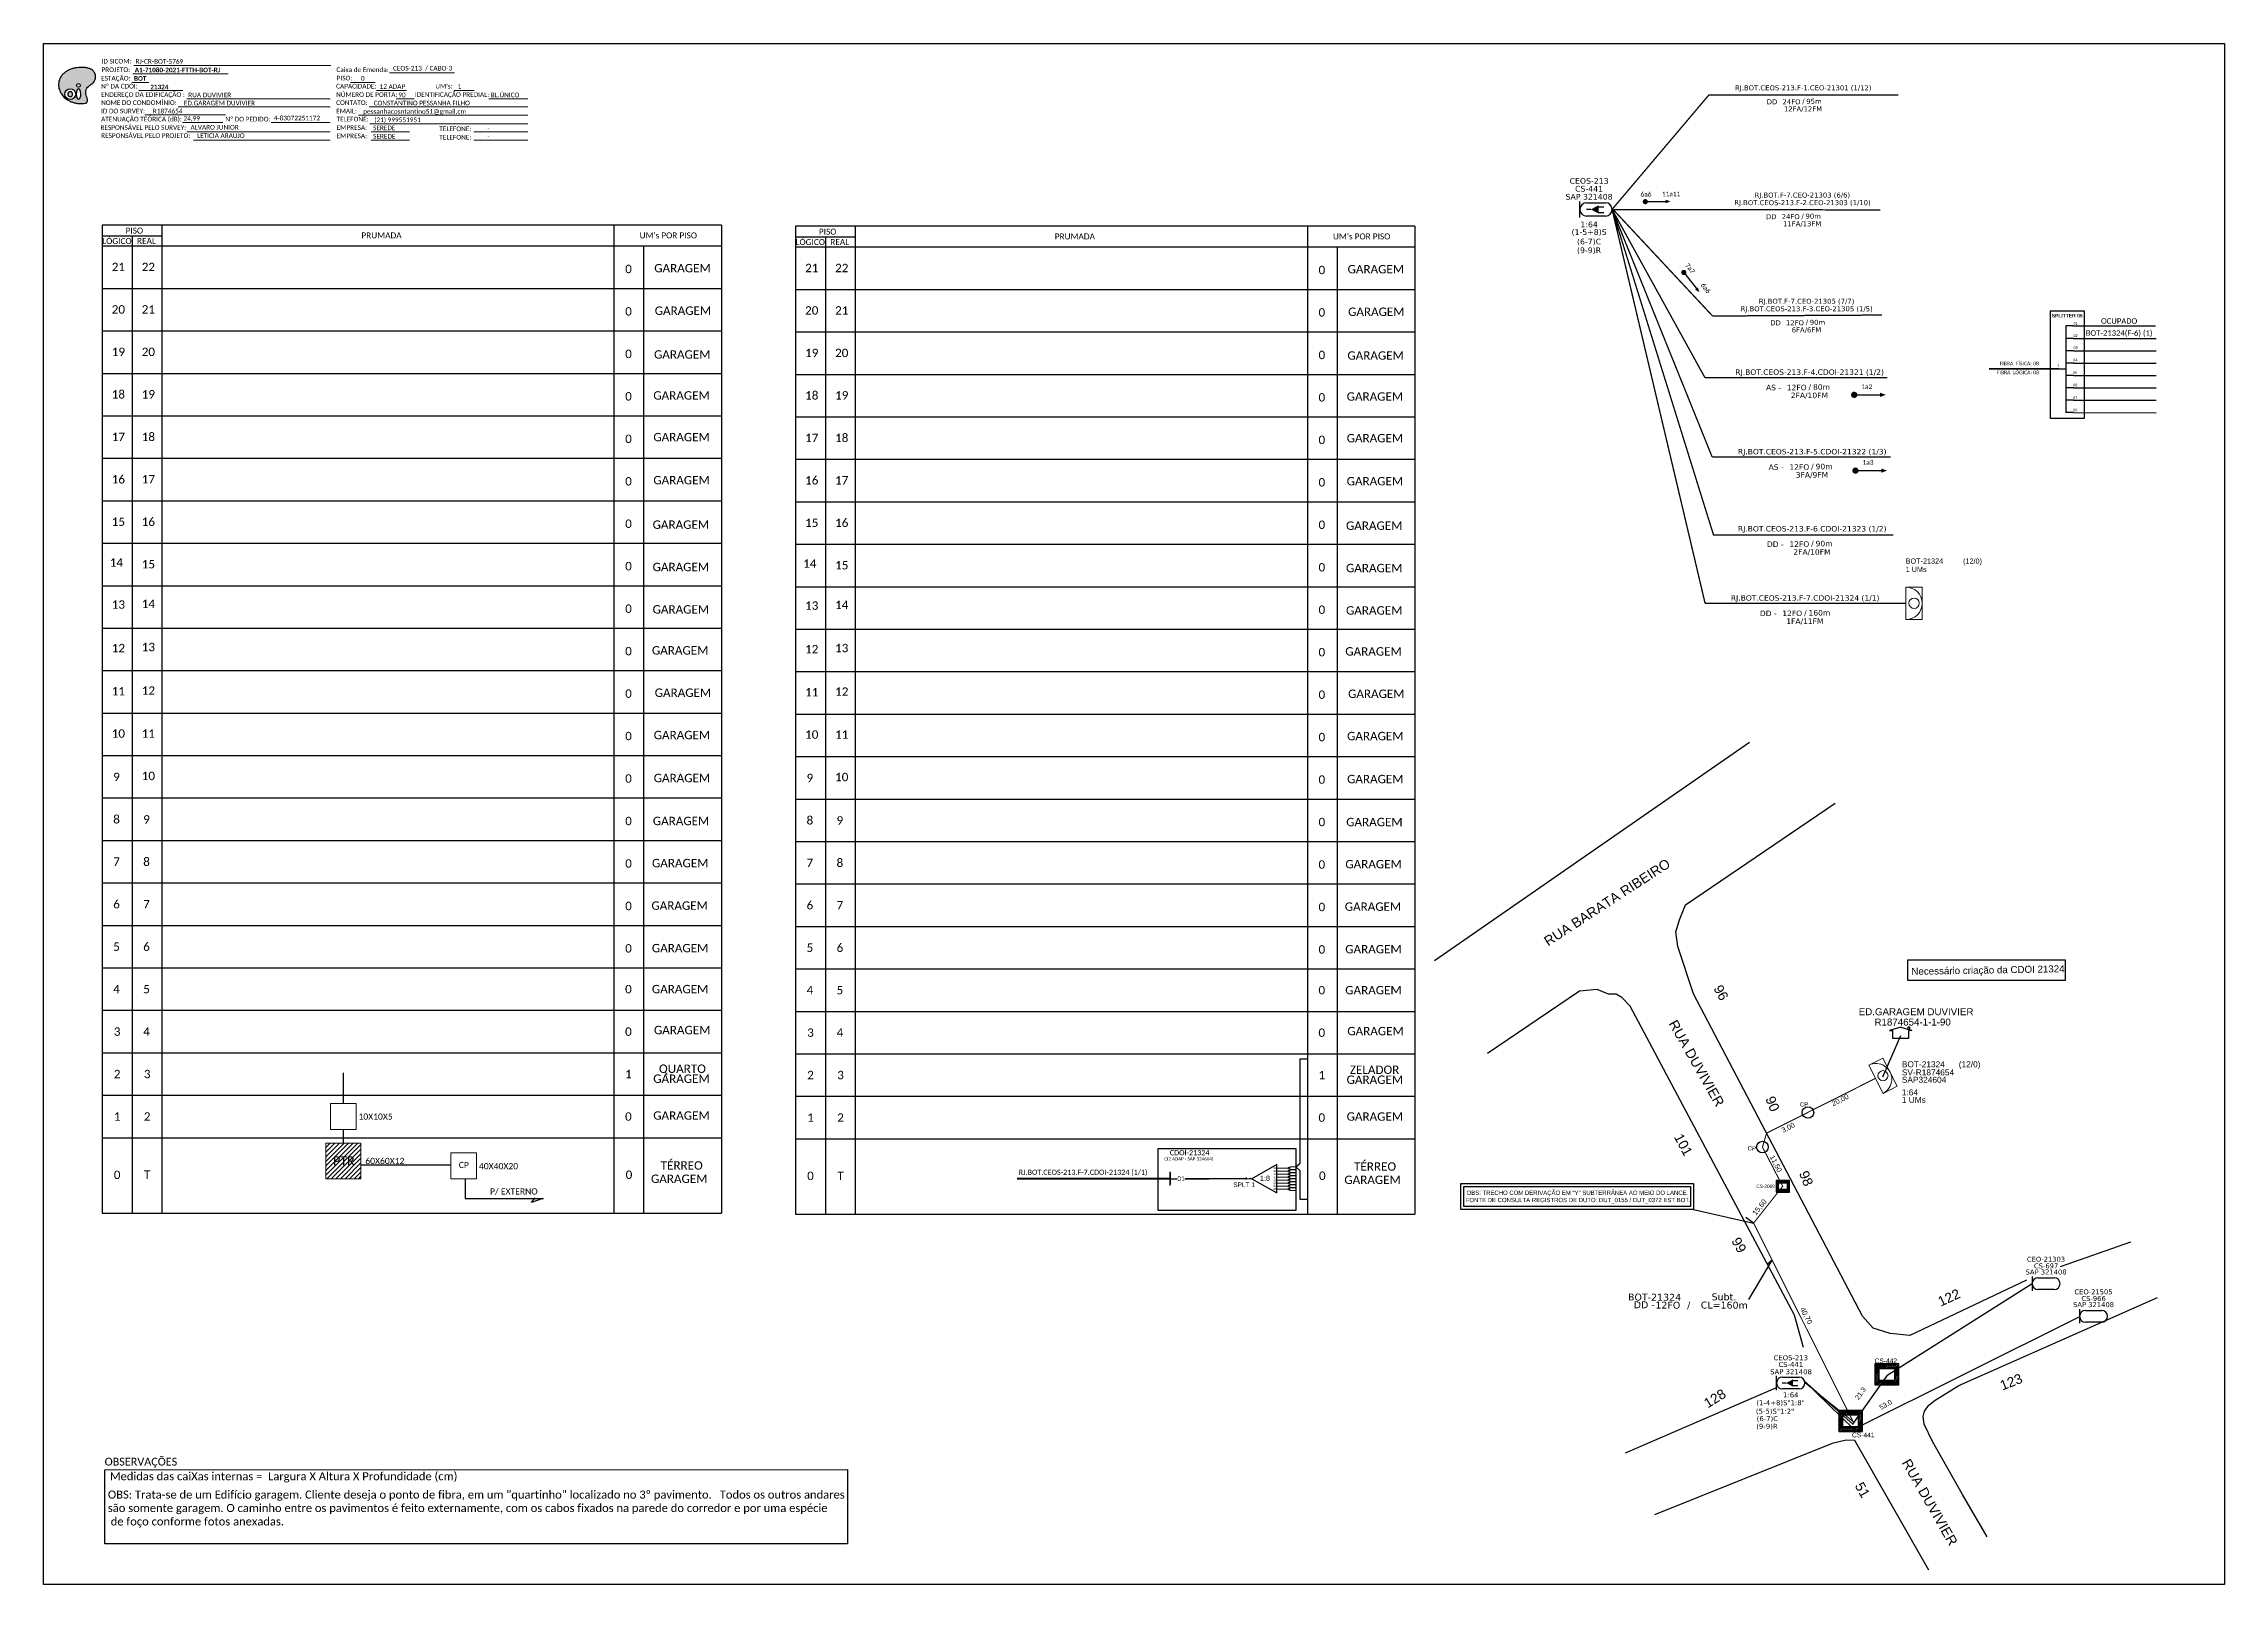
# Paper-space layout 'CDOI-21324' of a CAD drawing. Extents: x 1228 to 2964, y -139 to 1086.
# The model-space entities are those that its viewports show. They can reach past a viewport. Long polylines and large blocks are cut down to what shows.
import ezdxf
from ezdxf.enums import TextEntityAlignment as Align

# ---------------------------------------------------------------- set-up
doc = ezdxf.new("R2010")
doc.units = 0
for name, color, linetype in [('10.1-Caixas Subterrâneas', 5, 'Continuous'), ('20.4-CEOS', 1, 'Continuous'), ('20.5-CEO', 1, 'Continuous'), ('CAP a instalar', 1, 'Continuous'), ('FOLHAS', 7, 'Continuous'), ('label_cabos', 7, 'Continuous'), ('Legenda', 1, 'Continuous'), ('MUB', 252, 'Continuous'), ('SETA', 7, 'Continuous'), ('surveys', 7, 'Continuous'), ('surveys legendas', 7, 'Continuous')]:
    doc.layers.add(name, color=color, linetype=linetype)
for name, color, linetype, lineweight in [("20.0-LEGENDA DOS CDO'S", 1, 'Continuous', 0), ('20.1-CDO_INTERIOR', 1, 'Continuous', 0), ('40.1-ETIQUETAS', 1, 'Continuous', 20)]:
    doc.layers.add(name, color=color, linetype=linetype, lineweight=lineweight)
doc.layers.add('DROP DE CLIENTE', color=140, linetype='Continuous', plot=False)
doc.layers.add('EXTRA', color=50, linetype='Continuous', plot=False)
doc.styles.add('ARIAL', font='arial.ttf')
doc.styles.add('siredit', font='verdana.ttf')
doc.styles.add('TELEMAR-RJ', font='arial.ttf')
doc.styles.add('WMF-Calibri0', font='calibri.ttf')
doc.styles.add('WMF-Calibri1', font='calibrib.ttf')
doc.linetypes.add('FENCELINE1', pattern='A,0.25,-0.1,[133,ltypeshp.shx,S=0.1,R=0,X=-0.1,Y=0],-0.1,1', length=1.45)

# ---------------------------------------------------------------- blocks, each defined once
blk = doc.blocks.new('OI')
h = blk.add_hatch(color=40)
edge = h.paths.add_edge_path()
edge.add_spline(control_points=[(4.35, -0.67), (3.92, -0.99), (3.26, -1.5), (2.81, -2.59), (2.9, -3.5), (3.06, -4.27), (3.31, -4.85), (3.37, -5.39), (3.4, -5.88), (3.2, -6.4), (2.54, -6.61), (1.65, -6.63), (0.55, -6.67), (-0.56, -6.42), (-1.61, -6.14), (-2.77, -5.61), (-3.92, -4.77), (-4.89, -3.7), (-5.34, -2.65), (-5.6, -1.94), (-5.85, -0.96), (-5.71, 0.47), (-5.1, 2.02), (-4.14, 3.02), (-3.3, 3.61), (-2.37, 4.16), (-1.36, 4.44), (-0.56, 4.7), (0.79, 4.85), (2.24, 4.97), (3.79, 4.57), (4.67, 4.21), (5.44, 3.65), (5.76, 2.99), (6.03, 2.21), (6.01, 1.46), (5.72, 0.64), (5.31, 0.08), (4.88, -0.38), (4.51, -0.55), (4.35, -0.67)], knot_values=[0, 0, 0, 0, 1.60434, 2.417191, 3.427595, 4.282808, 4.776746, 5.304182, 5.888771, 6.258406, 6.858137, 7.79129, 8.986195, 10.124242, 11.187857, 12.242908, 13.953784, 15.414161, 16.515391, 17.349188, 17.675853, 19.552021, 21.515531, 22.568638, 23.63245, 24.621084, 25.782718, 26.745347, 27.142653, 29.870543, 31.004649, 31.921532, 32.709589, 33.801391, 34.042471, 35.192333, 35.971461, 36.628871, 37.254359, 37.836911, 37.836911, 37.836911, 37.836911], degree=3, periodic=0)
h.paths.add_polyline_path([(1.13, -0.87, -1), (-0.04, -0.87, -1)], flags=16)
edge = h.paths.add_edge_path(flags=16)
edge.add_ellipse((0.56, -3.59), major_axis=(-0.02, 1.71), ratio=0.361305, start_angle=0, end_angle=360)
h.paths.add_polyline_path([(-0.36, -3.62, -1), (-3.8, -3.62, -1)], flags=16)
edge = h.paths.add_edge_path(flags=0)
edge.add_ellipse((-2.08, -3.62), major_axis=(0, 0.885), ratio=0.758294, start_angle=0, end_angle=360)
at = {"color": 40}
for centre, radius in [((-2.08, -3.62), 1.72), ((0.54, -0.87), 0.587)]:
    blk.add_circle(centre, radius, dxfattribs=at)
blk.add_ellipse((-2.08, -3.62), major_axis=(0, 0.885), ratio=0.758294, start_param=-3.141592653589792, end_param=3.141592653589792, dxfattribs=at)
blk.add_ellipse((0.56, -3.59), major_axis=(-0.02, 1.71), ratio=0.361305, dxfattribs=at)
at = {"color": 40, "start_tangent": (-0.800898, -0.598801), "end_tangent": (-0.800898, -0.598801)}
blk.add_spline([(4.35, -0.67), (3.2, -1.78), (2.9, -2.54), (2.92, -3.55), (3.12, -4.38), (3.28, -4.85), (3.37, -5.37), (3.35, -5.95), (3.2, -6.29), (2.66, -6.55), (1.73, -6.63), (0.54, -6.62), (-0.58, -6.41), (-1.6, -6.11), (-2.56, -5.67), (-3.95, -4.67), (-4.89, -3.56), (-5.37, -2.56), (-5.64, -1.78), (-5.72, -1.46), (-5.63, 0.42), (-4.84, 2.22), (-4.13, 2.99), (-3.27, 3.62), (-2.4, 4.09), (-1.3, 4.47), (-0.37, 4.72), (0.02, 4.77), (2.75, 4.8), (3.85, 4.53), (4.69, 4.16), (5.31, 3.68), (5.85, 2.73), (5.93, 2.5), (5.94, 1.35), (5.67, 0.62), (5.29, 0.08), (4.84, -0.36), (4.35, -0.67)], degree=3, dxfattribs=at)
blk = doc.blocks.new('SPLT_1-8_SC-APC')
at = {"color": 1, "lineweight": 0}
blk.add_lwpolyline([(-17.04, -7.55), (-19.26, -7.55)], dxfattribs=at)
at = {"color": 1}
blk.add_lwpolyline([(-7.37, -2.1), (-17.04, -7.55), (-7.37, -13), (-7.37, -2.1)], dxfattribs=at)
at = {"color": 3, "lineweight": 0}
for points in [[(-2.99, -3.51), (-7.37, -3.51)], [(-7.37, -4.66), (-2.99, -4.66)], [(-7.37, -5.82), (-2.99, -5.82)], [(-7.37, -6.97), (-2.99, -6.97)], [(-7.37, -8.12), (-2.99, -8.12)], [(-2.41, -3.02), (-2.41, -4)], [(-2.41, -3.02), (0, -3.02)], [(-2.41, -4), (0, -4)], [(-2.41, -4.17), (-2.41, -5.16)], [(-2.41, -4.17), (0, -4.17)], [(-2.41, -5.16), (0, -5.16)], [(-2.41, -5.32), (-2.41, -6.31)], [(-2.41, -5.32), (0, -5.32)], [(-2.41, -6.31), (0, -6.31)], [(-2.41, -6.48), (-2.41, -7.46)], [(-2.41, -6.48), (0, -6.48)], [(-2.41, -7.46), (0, -7.46)], [(-2.41, -7.63), (-2.41, -8.62)], [(-2.41, -7.63), (0, -7.63)], [(-7.37, -9.28), (-2.99, -9.28)], [(-7.37, -10.43), (-2.99, -10.43)], [(-7.37, -11.58), (-2.99, -11.58)], [(-2.41, -8.62), (0, -8.62)], [(-2.41, -8.78), (-2.41, -9.77)], [(-2.41, -8.78), (0, -8.78)], [(-2.41, -9.77), (0, -9.77)], [(-2.41, -9.94), (-2.41, -10.92)], [(-2.41, -9.94), (0, -9.94)], [(-2.41, -10.92), (0, -10.92)], [(-2.41, -11.09), (-2.41, -12.08)], [(-2.41, -11.09), (0, -11.09)], [(-2.41, -12.08), (0, -12.08)]]:
    blk.add_lwpolyline(points, dxfattribs=at)
for points in [[(-2.99, -3.22), (-2.41, -3.22), (-2.41, -3.8), (-2.99, -3.8)], [(-2.99, -4.38), (-2.41, -4.38), (-2.41, -4.95), (-2.99, -4.95)], [(-2.99, -5.53), (-2.41, -5.53), (-2.41, -6.1), (-2.99, -6.1)], [(-2.99, -6.68), (-2.41, -6.68), (-2.41, -7.26), (-2.99, -7.26)], [(-2.99, -7.84), (-2.41, -7.84), (-2.41, -8.41), (-2.99, -8.41)], [(-2.99, -8.99), (-2.41, -8.99), (-2.41, -9.56), (-2.99, -9.56)], [(-2.99, -10.14), (-2.41, -10.14), (-2.41, -10.72), (-2.99, -10.72)], [(-2.99, -11.3), (-2.41, -11.3), (-2.41, -11.87), (-2.99, -11.87)]]:
    blk.add_lwpolyline(points, close=True, dxfattribs=at)
at = {"color": 1, "style": 'ARIAL'}
for s, height, p in [('1:8', 2, (-13.91, -8.4)), ('S1', 0.75, (-8.74, -3.78)), ('S2', 0.75, (-8.74, -4.97)), ('S3', 0.75, (-8.74, -6.18)), ('S4', 0.75, (-8.74, -7.36)), ('S5', 0.75, (-8.74, -8.57)), ('S6', 0.75, (-8.74, -9.69)), ('S7', 0.75, (-8.74, -10.78)), ('S8', 0.75, (-8.74, -11.9))]:
    blk.add_text(s, height=height, dxfattribs=at).set_placement(p)
blk = doc.blocks.new('SPLITTER_')
blk.add_point((0, 0))
at = {"style": 'ARIAL', "flags": 4}
blk.add_attdef('SPLT', (0, -3.26), '', height=1.5, dxfattribs=at)
blk = doc.blocks.new('*X68')
at = {"color": 0, "linetype": 'Continuous'}
for p, q in [((-1.25, 0.34099), (-0.49099, 1.1)), ((-1.25, 0.517767), (-0.667767, 1.1)), ((-1.25, 0.694544), (-0.844544, 1.1)), ((-1.25, 0.87132), (-1.02132, 1.1)), ((-1.25, 1.048097), (-1.198097, 1.1)), ((-1.25, 0.164214), (-0.8035, 0.610714)), ((-1.25, -0.012563), (-0.8035, 0.433937)), ((-1.25, -0.18934), (-0.8035, 0.25716)), ((-1.25, -0.366117), (-0.8035, 0.080383)), ((-0.789214, 0.625), (-0.314214, 1.1)), ((-0.612437, 0.625), (-0.137437, 1.1)), ((-0.43566, 0.625), (0.03934, 1.1)), ((-0.258883, 0.625), (0.216117, 1.1)), ((-0.082107, 0.625), (0.392893, 1.1)), ((0.09467, 0.625), (0.56967, 1.1)), ((0.271447, 0.625), (0.746447, 1.1)), ((0.448223, 0.625), (0.923223, 1.1)), ((0.625, 0.625), (1.1, 1.1)), ((0.801777, 0.625), (1.25, 1.073223)), ((0.8035, 0.449947), (1.25, 0.896447)), ((0.8035, 0.27317), (1.25, 0.71967)), ((0.8035, 0.096393), (1.25, 0.542893)), ((0.8035, -0.080383), (1.25, 0.366117)), ((0.8035, -0.25716), (1.25, 0.18934)), ((0.8035, -0.433937), (1.25, 0.012563)), ((-1.25, -0.542893), (-0.8035, -0.096393)), ((-1.25, -0.71967), (-0.8035, -0.27317)), ((-1.25, -0.896447), (-0.8035, -0.449947)), ((-1.25, -1.073223), (-0.801777, -0.625)), ((-1.1, -1.1), (-0.625, -0.625)), ((-0.923223, -1.1), (-0.448223, -0.625)), ((-0.746447, -1.1), (-0.271447, -0.625)), ((-0.56967, -1.1), (-0.09467, -0.625)), ((-0.392893, -1.1), (0.082107, -0.625)), ((-0.216117, -1.1), (0.258883, -0.625)), ((-0.03934, -1.1), (0.43566, -0.625)), ((0.137437, -1.1), (0.612437, -0.625)), ((0.314214, -1.1), (0.789214, -0.625)), ((0.49099, -1.1), (1.25, -0.34099)), ((0.667767, -1.1), (1.25, -0.517767)), ((0.8035, -0.610714), (1.25, -0.164214)), ((0.844544, -1.1), (1.25, -0.694544)), ((1.02132, -1.1), (1.25, -0.87132)), ((1.198097, -1.1), (1.25, -1.048097))]:
    blk.add_line(p, q, dxfattribs=at)
blk = doc.blocks.new('MANHOLE_MQ')
at = {"color": 0, "linetype": 'Continuous'}
for p, q in [((0.0000062, 0.0000057), (-0.0000063, 0.0000057)), ((-0.0000063, 0.0000057), (-0.0000063, -0.0000053)), ((-0.000004, 0.0000033), (0.000004, 0.0000033)), ((-0.000004, -0.0000029), (-0.000004, 0.0000033)), ((0.000004, 0.0000033), (0.000004, -0.0000029)), ((0.0000062, -0.0000053), (0.0000062, 0.0000057)), ((-0.0000063, -0.0000053), (0.0000062, -0.0000053)), ((0.000004, -0.0000029), (-0.000004, -0.0000029)), ((0.000004, -0.0000029), (0.000004, -0.0000029))]:
    blk.add_line(p, q, dxfattribs=at)
at = {"color": 0, "linetype": 'Continuous', "xscale": 5e-06, "yscale": 5e-06, "zscale": 1e-05}
blk.add_blockref('*X68', (0, 0.0000002), dxfattribs=at)
blk = doc.blocks.new('*U99')
at = {"layer": '20.4-CEOS', "color": 7, "style": 'siredit'}
for tag, p in [('FIBRAS_SPLITTER', (0, 0)), ('FIBRAS_TOP_C', (0, -4.13)), ('RESERVA_FINAIS', (0, -5.46))]:
    blk.add_attdef(tag, p, '', height=1.01, dxfattribs=at)
for tag, p, flags in [('QTDE', (0, -9.4), 1), ('ID_ATIVIDADE', (0, -6.77), 3), ('FATOR', (0, -8.09), 1), ('FID', (0, -10.71), 1)]:
    blk.add_attdef(tag, p, '', height=1.01, dxfattribs=dict(at, flags=flags))
blk = doc.blocks.new('*U100')
at = {"layer": '20.4-CEOS', "color": 7, "style": 'siredit'}
blk.add_attdef('FIBRAS_SPLITTER', (0, 0), '', height=1.01, dxfattribs=at)
for tag, p, flags in [('QTDE', (0, -4.11), 1), ('ID_ATIVIDADE', (0, -1.48), 3), ('FATOR', (0, -2.79), 1), ('FID', (0, -5.42), 1)]:
    blk.add_attdef(tag, p, '', height=1.01, dxfattribs=dict(at, flags=flags))
blk = doc.blocks.new('SURVEY_SURVEY')
for p, q in [((0, 0.0000127), (-0.0000126, 0.000009)), ((-0.0000126, 0.000009), (-0.0000086, 0.000009)), ((-0.0000086, 0), (-0.0000086, 0.000009)), ((0.0000086, 0), (-0.0000086, 0)), ((0, 0.0000127), (0.0000126, 0.000009)), ((0.0000084, 0.0000132), (0.0000098, 0.0000132)), ((0.0000084, 0.0000103), (0.0000084, 0.0000132)), ((0.0000126, 0.000009), (0.0000086, 0.000009)), ((0.0000086, 0.000009), (0.0000086, 0)), ((0.0000098, 0.0000132), (0.0000098, 0.0000099))]:
    blk.add_line(p, q)
blk = doc.blocks.new('ETIQUETA_RS5F')
at = {"layer": '40.1-ETIQUETAS', "color": 0, "style": 'siredit'}
blk.add_text('/', height=1.5, dxfattribs=at).set_placement((1.58, -1.95), align=Align.MIDDLE_RIGHT)
for tag, p in [('ETIQUETA_R_SECUNDARIA', (1.21, 2.1)), ('ETIQUETA_R_PRIMARIA', (1.21, 4.1)), ('F_ATIVAS/F_MORTAS', (1.14, -4.24))]:
    blk.add_attdef(tag, text='', height=1.5, dxfattribs=at).set_placement(p, align=Align.MIDDLE_CENTER)
for tag, p in [('TIPO_CABO', (-6.58, -2.12)), ('CAP_CABO', (0.4, -2.09))]:
    blk.add_attdef(tag, text='', height=1.5, dxfattribs=at).set_placement(p, align=Align.MIDDLE_RIGHT)
blk.add_attdef('METROS', text='', height=1.5, dxfattribs=at).set_placement((2.14, -1.95), align=Align.MIDDLE_LEFT)
for tag, p in [('FUSÃO_1', (0.85, -8.39)), ('FUSÃO_2', (0.85, -10.6)), ('FUSÃO_3', (0.85, -12.93)), ('FUSÃO_4', (0.85, -15.14)), ('FUSÃO_5', (0.85, -17.16))]:
    blk.add_attdef(tag, text='', height=1.5, dxfattribs=at).set_placement(p, align=Align.CENTER)
blk = doc.blocks.new('CEOS_RP_CT_DRT')
at = {"layer": '20.4-CEOS', "color": 0}
for p, q in [((-4.54, 1.19), (-1.19, 1.19)), ((-1.19, -1.19), (-4.54, -1.19))]:
    blk.add_line(p, q, dxfattribs=at)
for points in [[(-5.73, -1.43), (-5.73, 1.44)], [(-3.79, 0), (-4.59, 0)], [(-2.47, 0.48), (-1.45, 0.48)], [(-2.47, -0.52), (-1.45, -0.52)]]:
    blk.add_lwpolyline(points, dxfattribs=at)
blk.add_lwpolyline([(-3.79, 0, 0, 1.47, 0), (-2.41, 0, 1.47, 1.47, 0)], format="xyseb", dxfattribs=at)
for centre, start, end in [((-4.54, 0), 90, 270), ((-1.19, 0), 270, 90)]:
    blk.add_arc(centre, 1.19, start, end, dxfattribs=at)
at = {"layer": '20.4-CEOS', "color": 7, "style": 'siredit'}
for tag, p in [('Nº_DA_CEOS', (-2.86, 5.6)), ('LOCAL', (-2.86, 4.24)), ('SAP', (-2.86, 2.78)), ('RACIO_SPLITAGEM', (-2.86, -1.88)), ('FIBRAS_SPLITTER', (-2.86, -3.58)), ('RESERVA_FINAIS', (-2.86, -6.39)), ('FIBRAS_TOP_C', (-2.86, -5.08))]:
    blk.add_attdef(tag, text='', height=1.01, dxfattribs=at).set_placement(p, align=Align.TOP_CENTER)
blk = doc.blocks.new('CDOI_INT')
at = {"layer": '20.1-CDO_INTERIOR', "color": 0, "lineweight": 18}
blk.add_lwpolyline([(4.25, -4.25), (4.25, 4.25), (0, 4.25), (0, -4.25)], close=True, dxfattribs=at)
blk.add_circle((2.12, 0), 1.36, dxfattribs=at)
blk.add_arc((0, 0), 4.25, 270, 90, dxfattribs=at)
at = {"layer": "20.0-LEGENDA DOS CDO'S", "color": 0, "style": 'ARIAL'}
for tag, p in [('CDO_N', (-0.08, 10.38)), ('SPLITER_1', (21.18, 10.38)), ('SAP', (-0.08, 6.23)), ('SURVEY', (-0.08, 8.2)), ('SPLITER_2', (21.19, 8.68)), ('1:XX', (5.94, -2.22)), ('UMS', (5.94, -4.24))]:
    blk.add_attdef(tag, p, '', height=1.36, dxfattribs=at)
blk.add_attdef('FIBRAS_UTILIZADAS', text='', height=1.36, dxfattribs=at).set_placement((15.34, 10.38), align=Align.CENTER)
blk = doc.blocks.new('LEGENDA DOS CABOS')
at = {"layer": 'EXTRA', "color": 0, "style": 'siredit'}
for tag, p in [('ID', (4.6, 0.97)), ('XX', (9.03, 0.97))]:
    blk.add_attdef(tag, text='', height=0.48, rotation=359.69, dxfattribs=at).set_placement(p, align=Align.MIDDLE_CENTER)
at = {"layer": 'Legenda', "color": 0, "style": 'siredit'}
for tag, p in [('TIPO_CABO', (1.31, 0)), ('CABO', (4.69, -0.05)), ('/', (6.81, -0.05)), ('METROS', (10.03, -0.05))]:
    blk.add_attdef(tag, text='', height=0.8, rotation=359.69, dxfattribs=at).set_placement(p, align=Align.MIDDLE_CENTER)

msp = doc.modelspace()

# ---------------------------------------------------------------- hatches: boundary and pattern name
h = msp.add_hatch()
h.set_pattern_fill('ANSI31', color=1, scale=10, style=0)
h.set_pattern_definition([(45, (-457.8024, -17.5247), (-0.8838835, 0.8838835), [])])
h.paths.add_polyline_path([(156.27, 370.79), (165.7, 370.79), (165.7, 375.94), (156.27, 375.94)], flags=9)
h = msp.add_hatch()
h.set_pattern_fill('ANSI31', color=1, scale=10, style=0)
h.set_pattern_definition([(45, (-502.8294, -227.5767), (-0.8838835, 0.8838835), [])])
h.paths.add_polyline_path([(122.36, 170.14), (108.79, 170.14), (108.79, 156.39), (122.36, 156.39)])
h.paths.add_polyline_path([(111.25, 160.74), (120.67, 160.74), (120.67, 165.89), (111.25, 165.89)], flags=24)
h = msp.add_hatch(color=3)
h.dxf.hatch_style = 1
edge = h.paths.add_edge_path()
edge.add_arc((463.67, 156.43), 0.256, -180, 180, ccw=False)

# ---------------------------------------------------------------- linework, layer by layer
at = {"color": 7, "linetype": 'Continuous'}
for p, q in [((779.91, 485.18), (779.91, 451.71)), ((782.62, 485.18), (779.91, 485.18)), ((782.76, 480.33), (780.05, 480.33)), ((782.76, 475.56), (780.05, 475.56)), ((777.1, 468.66), (779.9, 468.66)), ((782.76, 470.77), (780.05, 470.77)), ((782.76, 466.02), (780.05, 466.02)), ((782.76, 461.27), (780.05, 461.27)), ((782.76, 456.5), (780.05, 456.5)), ((782.76, 451.74), (780.05, 451.74))]:
    msp.add_line(p, q, dxfattribs=at)
at = {"color": 10, "linetype": 'Continuous'}
for p, q in [((782.62, 485.18), (814.5, 485.17)), ((782.76, 480.33), (814.64, 480.32)), ((782.76, 475.57), (814.64, 475.56)), ((782.76, 470.78), (814.64, 470.77)), ((782.76, 466.03), (814.64, 466.02)), ((782.76, 461.28), (814.64, 461.27)), ((782.76, 456.51), (814.64, 456.5)), ((782.76, 451.74), (814.64, 451.73))]:
    msp.add_line(p, q, dxfattribs=at)
at = {"color": 1, "linetype": 'Continuous', "lineweight": 60}
msp.add_line((777.1, 468.66), (750.3, 468.58), dxfattribs=at)
at = {"color": 1}
msp.add_line((434.47, 158.86), (434.47, 154.27), dxfattribs=at)
msp.add_lwpolyline([(0, 594), (841, 594), (841, 0), (0, 0)], close=True)
at = {"color": 7, "lineweight": 0}
for points in [[(34.35, 582.31), (71.14, 582.31)], [(34.74, 585.59), (110.71, 585.59)], [(133.39, 582.8), (158.52, 582.8)], [(34.06, 579.03), (40.61, 579.03)], [(36.72, 575.96), (53.69, 575.96)], [(55.29, 572.72), (110.55, 572.72)], [(118.34, 579.07), (127.83, 579.07)], [(128.39, 575.96), (140.01, 575.96)], [(135.98, 572.72), (142.92, 572.72)], [(158.33, 575.96), (166, 575.96)], [(171.67, 572.72), (186.71, 572.72)], [(39.04, 566.55), (70.09, 566.55)], [(51.88, 569.61), (110.55, 569.61)], [(53.58, 563.58), (69.09, 563.58)], [(87.81, 563.58), (110.57, 563.58)], [(121.47, 566.38), (186.74, 566.38)], [(125.51, 569.61), (186.74, 569.61)], [(55.29, 560.03), (110.55, 560.03)], [(57.78, 556.79), (110.55, 556.79)], [(125.75, 563.14), (186.74, 563.14)], [(126.36, 560.03), (141.16, 560.03)], [(126.36, 556.79), (141.16, 556.79)], [(165.97, 560.03), (186.74, 560.03)], [(165.97, 556.79), (186.74, 556.79)]]:
    msp.add_lwpolyline(points, dxfattribs=at)
for points, const_width in [([(617.18, 533.09, 1), (618.18, 533.09, 1)], 1), ([(632.23, 506.19, 1), (632.85, 505.4, 1)], 1), ([(697.64, 458.6, 1), (698.85, 458.6, 1)], 1.21), ([(698.12, 429.39, 1), (699.33, 429.39, 1)], 1.21)]:
    msp.add_lwpolyline(points, format="xyb", close=True, dxfattribs=dict(const_width=const_width))
at = {"color": 0}
for points in [[(261.4, 524.08), (22.58, 524.08)], [(528.78, 523.68), (289.97, 523.68)], [(22.58, 519.97), (45.72, 519.97)], [(289.97, 519.57), (313.11, 519.57)]]:
    msp.add_lwpolyline(points, dxfattribs=at)
for points in [[(22.58, 524.08), (22.58, 143.14)], [(45.72, 143.14), (45.72, 524.08)], [(219.96, 524.08), (219.96, 143.14)], [(261.4, 524.08), (261.4, 143.14)], [(289.97, 523.68), (289.97, 142.74)], [(313.11, 142.74), (313.11, 523.68)], [(487.35, 523.68), (487.35, 142.74)], [(528.78, 523.68), (528.78, 142.74)], [(22.58, 516.01), (261.4, 516.01)], [(34.15, 519.97), (34.15, 143.14)], [(231.53, 143.14), (231.53, 516.01)], [(289.97, 515.61), (528.78, 515.61)], [(301.54, 519.57), (301.54, 142.74)], [(498.92, 142.74), (498.92, 515.61)], [(22.58, 499.64), (261.4, 499.64)], [(289.97, 499.24), (528.78, 499.24)], [(22.58, 483.27), (261.4, 483.27)], [(289.97, 482.86), (528.78, 482.86)], [(22.58, 466.89), (261.4, 466.89)], [(289.97, 466.49), (528.78, 466.49)], [(22.58, 450.52), (261.4, 450.52)], [(289.97, 450.12), (528.78, 450.12)], [(22.58, 434.15), (261.4, 434.15)], [(289.97, 433.75), (528.78, 433.75)], [(22.58, 417.78), (261.4, 417.78)], [(289.97, 417.38), (528.78, 417.38)], [(22.58, 401.41), (261.4, 401.41)], [(289.97, 401), (528.78, 401)], [(22.58, 385.03), (261.4, 385.03)], [(289.97, 384.63), (528.78, 384.63)], [(22.58, 368.66), (261.4, 368.66)], [(289.97, 368.26), (528.78, 368.26)], [(22.58, 352.29), (261.4, 352.29)], [(289.97, 351.89), (528.78, 351.89)], [(22.58, 335.92), (261.4, 335.92)], [(289.97, 335.52), (528.78, 335.52)], [(22.58, 319.55), (261.4, 319.55)], [(289.97, 319.14), (528.78, 319.14)], [(22.58, 303.18), (261.4, 303.18)], [(289.97, 302.77), (528.78, 302.77)], [(22.58, 286.8), (261.4, 286.8)], [(289.97, 286.4), (528.78, 286.4)], [(22.58, 270.43), (261.4, 270.43)], [(289.97, 270.03), (528.78, 270.03)], [(22.58, 254.06), (261.4, 254.06)], [(289.97, 253.66), (528.78, 253.66)], [(22.58, 237.69), (261.4, 237.69)], [(289.97, 237.29), (528.78, 237.29)], [(22.58, 221.32), (261.4, 221.32)], [(289.97, 220.91), (528.78, 220.91)], [(22.58, 204.94), (261.4, 204.94)], [(289.97, 204.54), (528.78, 204.54)], [(22.58, 188.57), (261.4, 188.57)], [(289.97, 188.17), (528.78, 188.17)], [(22.58, 172.2), (261.4, 172.2)], [(289.97, 171.8), (528.78, 171.8)], [(22.58, 143.14), (261.4, 143.14)], [(289.97, 142.74), (528.78, 142.74)]]:
    msp.add_lwpolyline(points)
at = {"color": 7}
for points in [[(773.77, 449.57), (787.09, 449.57), (787.09, 490.91), (773.77, 490.91)], [(546.54, 154.51), (636.23, 154.51), (636.23, 144.55), (546.54, 144.55)], [(547.64, 153.41), (635.13, 153.41), (635.13, 145.65), (547.64, 145.65)]]:
    msp.add_lwpolyline(points, close=True, dxfattribs=at)
at = {"color": 2}
msp.add_lwpolyline([(718.76, 240.64), (718.76, 232.93), (779.78, 232.93), (779.78, 240.64)], close=True, dxfattribs=at)
at = {"color": 3}
for points in [[(487.35, 148.38), (484.53, 148.38), (484.53, 159.45), (482.97, 160.96), (484.53, 162.46), (484.53, 202.67), (487.35, 202.67)], [(115.58, 197.24), (115.58, 185.46)], [(115.58, 175.42), (115.58, 170.14)], [(122.36, 161.81), (157.1, 161.81)], [(434.47, 156.42), (437.07, 156.42)], [(440.14, 156.42), (449.42, 156.42)], [(440.36, 156.43), (463.67, 156.43)], [(449.42, 156.43), (455.15, 156.43)]]:
    msp.add_lwpolyline(points, dxfattribs=at)
at = {"lineweight": 0}
for points in [[(120.53, 185.46), (110.62, 185.46), (110.62, 175.42), (120.53, 175.42)], [(167, 166.35), (157.1, 166.35), (157.1, 156.31), (167, 156.31)]]:
    msp.add_lwpolyline(points, close=True, dxfattribs=at)
at = {"color": 1, "lineweight": 0}
msp.add_lwpolyline([(108.79, 170.14), (122.36, 170.14), (122.36, 156.39), (108.79, 156.39)], close=True, dxfattribs=at)
at = {"color": 1}
msp.add_lwpolyline([(429.84, 168.03), (482.97, 168.03), (482.97, 144.14), (429.84, 144.14)], close=True, dxfattribs=at)
for points in [[(162.6, 156.31), (162.6, 148.82), (192.74, 148.82)], [(434.47, 153.81), (434.47, 159.01)], [(188.16, 147.23), (189.57, 149.06)], [(192.58, 148.82), (188.16, 147.23)]]:
    msp.add_lwpolyline(points, dxfattribs=at)
msp.add_lwpolyline([(375.43, 156.38, 0.8, 0.8, 0), (434.47, 156.41, 0.8, 0.8, 0)], format="xyseb", dxfattribs=at)
at = {"color": 7}
for points in [[(636.23, 144.55), (659.44, 139.29), (656.41, 141.48)], [(657.62, 109.8), (666.59, 125.02), (664.96, 123.61)]]:
    msp.add_lwpolyline(points, dxfattribs=at)
at = {"color": 4}
msp.add_lwpolyline([(777.83, 122.57), (804.87, 132.11)], dxfattribs=at)
at = {"color": 0}
msp.add_lwpolyline([(23.56, 44.2), (310, 44.3), (310, 15.7), (23.56, 15.6)], close=True, dxfattribs=at)
at = {"color": 3}
msp.add_circle((463.67, 156.43), 0.256, dxfattribs=at)
at = {"layer": '20.1-CDO_INTERIOR', "lineweight": 18}
msp.add_lwpolyline([(714.81, 192.05), (709.31, 202.94), (703.87, 200.2), (709.37, 189.3)], close=True, dxfattribs=at)
msp.add_circle((709.34, 196.12), 1.95, dxfattribs=at)
msp.add_arc((706.62, 194.75), 6.1, 296.78999, 116.78999, dxfattribs=at)
at = {"layer": '20.4-CEOS', "color": 5}
for p, q in [((670.59, 79.92), (676.98, 79.92)), ((676.98, 75.36), (670.59, 75.36))]:
    msp.add_line(p, q, dxfattribs=at)
for points in [[(668.31, 74.89), (668.31, 80.39)], [(672.02, 77.64), (670.48, 77.64)], [(674.54, 78.55), (676.49, 78.55)], [(674.54, 76.65), (676.49, 76.65)]]:
    msp.add_lwpolyline(points, dxfattribs=at)
msp.add_lwpolyline([(672.02, 77.64, 0, 2.82, 0), (674.66, 77.64, 2.82, 2.82, 0)], format="xyseb", dxfattribs=at)
for centre, start, end in [((670.59, 77.64), 90, 270), ((676.98, 77.64), 270, 90)]:
    msp.add_arc(centre, 2.28, start, end, dxfattribs=at)
at = {"layer": '20.5-CEO', "color": 7}
for p, q in [((769.1, 118.18), (775.39, 118.18)), ((775.39, 113.69), (769.1, 113.69)), ((787.4, 105.6), (793.7, 105.6)), ((793.7, 101.11), (787.4, 101.11))]:
    msp.add_line(p, q, dxfattribs=at)
for points in [[(766.85, 118.64), (766.85, 113.23)], [(785.16, 106.06), (785.16, 100.65)]]:
    msp.add_lwpolyline(points, dxfattribs=at)
for centre, start, end in [((769.1, 115.94), 90, 270), ((775.39, 115.94), 270, 90), ((787.4, 103.35), 90, 270), ((793.7, 103.35), 270, 90)]:
    msp.add_arc(centre, 2.24, start, end, dxfattribs=at)
at = {"layer": 'CAP a instalar', "color": 7, "ltscale": 0.18}
for p, q in [((711.26, 80.75), (766.88, 115.96)), ((679.08, 78.29), (697.85, 61.7)), ((679.08, 78.29), (698.15, 59.81)), ((697.74, 61.74), (711.26, 80.75))]:
    msp.add_line(p, q, dxfattribs=at)
at = {"layer": 'CAP a instalar', "color": 7, "linetype": 'FENCELINE1', "ltscale": 0.18}
msp.add_line((698.15, 59.81), (785.05, 103.16), dxfattribs=at)
at = {"layer": 'CAP a instalar', "color": 7, "ltscale": 7, "const_width": 0.513}
for points in [[(604.87, 530.1), (642.17, 574.18)], [(642.17, 574.18), (715.24, 574.18)], [(605.3, 530.02), (708.34, 529.91)], [(605.3, 530.02), (643.64, 488.99)], [(643.64, 488.99), (708.97, 489.37)]]:
    msp.add_lwpolyline(points, dxfattribs=at)
at = {"layer": 'CAP a instalar', "color": 8, "linetype": 'FENCELINE1', "ltscale": 7, "const_width": 0.513}
for points in [[(604.86, 530.18), (643.47, 434.64)], [(604.87, 530.1), (640.68, 465.23)], [(640.68, 465.23), (711.08, 465.23)], [(643.47, 434.64), (712.25, 434.64)]]:
    msp.add_lwpolyline(points, dxfattribs=at)
at = {"layer": 'CAP a instalar', "color": 1, "ltscale": 7, "const_width": 0.513}
for points in [[(604.86, 530.18), (640.74, 378.25)], [(640.74, 378.25), (718.21, 378.25)]]:
    msp.add_lwpolyline(points, dxfattribs=at)
at = {"layer": 'CAP a instalar', "color": 0, "ltscale": 7, "const_width": 0.513}
msp.add_lwpolyline([(604.86, 530.18), (644.01, 404.51), (713.34, 404.51)], dxfattribs=at)
at = {"layer": 'CAP a instalar', "color": 1, "ltscale": 0.18, "const_width": 0.396}
for points in [[(706.33, 195.03), (664.47, 173.96)], [(659.44, 139.29), (670.66, 153.48), (662.85, 168.61)], [(662.85, 168.61), (664.47, 173.96)], [(659.44, 139.29), (697.92, 62.56)], [(697.86, 62.73), (679.05, 77.89)]]:
    msp.add_lwpolyline(points, dxfattribs=at)
at = {"layer": 'DROP DE CLIENTE'}
msp.add_lwpolyline([(709.3, 195.68), (716.26, 211.6)], dxfattribs=at)
at = {"layer": 'MUB', "color": 4}
for points in [[(536.38, 240.56), (657.89, 324.73)], [(764.64, 117.26), (719.71, 96.01), (712.1, 96.67), (705.6, 98.78), (701.5, 103.47), (636.23, 227.71), (630.18, 245.9), (629.5, 251.62), (630.91, 256.27), (633.24, 261.97), (690.92, 301.14)], [(678.63, 91.3), (675.16, 103.75), (611.82, 222.89), (608.68, 226.26), (606.42, 227.51), (603.43, 227.61), (599.14, 229.4), (592.3, 228.67), (556.85, 204.66)], [(749.5, 18.36), (739.95, 34.71), (728.47, 55.08), (725.28, 61.78), (724.83, 64.67), (725.36, 66.83), (726.97, 69.12), (729.43, 71.03), (738.6, 76.65), (815.2, 110.64)], [(610.02, 50.66), (667.96, 75.83)], [(727, 5.54), (698.49, 55.53), (695.17, 55.66), (689.72, 54.32), (621.18, 26.79)]]:
    msp.add_lwpolyline(points, dxfattribs=at)
at = {"layer": 'MUB', "color": 5}
for centre in [(680.4, 181.94), (662.85, 168.61)]:
    msp.add_circle(centre, 2.23, dxfattribs=at)
at = {"layer": 'SETA'}
for points in [[(617.68, 533.09), (626.28, 533.15)], [(632.54, 505.79), (637.85, 499.04)], [(698.67, 458.59), (709.07, 458.59)], [(699.16, 429.38), (709.56, 429.38)]]:
    msp.add_lwpolyline(points, dxfattribs=at)
for points in [[(625.58, 533.82), (627.42, 533.17), (625.59, 532.49)], [(637.96, 500), (638.57, 498.15), (636.91, 499.17)], [(708.24, 459.41), (710.45, 458.6), (708.24, 457.8)], [(708.72, 430.2), (710.94, 429.4), (708.72, 428.59)]]:
    msp.add_solid(points, dxfattribs=at)

# ---------------------------------------------------------------- block references
at = {"color": 7, "xscale": 1.213923925138498, "yscale": 1.213923925184645, "zscale": 1.213923925163967, "rotation": 0.1532896023337312}
msp.add_blockref('OI', (12.77, 578.94), dxfattribs=at)
at = {"color": 3}
msp.add_blockref('SPLT_1-8_SC-APC', (482.97, 163.97), dxfattribs=at)
at = {"color": 7}
ref = msp.add_blockref('SPLITTER_', (465.32, 156.43), dxfattribs=dict(at, xscale=-1))
ref.add_attrib('SPLT', 'SPLT 1', (458.79, 153.17), dxfattribs={"height": 1.79, "style": 'ARIAL'})
at = {"layer": '10.1-Caixas Subterrâneas', "color": 30}
for p, xscale, yscale, zscale, rotation in [((670.71, 153.57), 411250.3883282374, 411250.3883282374, 411250.3883282374, 180.0000000000629), ((710.81, 81.09), 734375.693443281, 734375.693443281, 734375.693443281, 180.000000000063), ((696.81, 63.18), 734375.693443281, 734375.693443281, 734375.693443281, 180.000000000063)]:
    msp.add_blockref('MANHOLE_MQ', p, dxfattribs=dict(at, xscale=xscale, yscale=yscale, zscale=zscale, rotation=rotation))
at = {"layer": '20.4-CEOS', "color": 5}
ref = msp.add_blockref('CEOS_RP_CT_DRT', (604.87, 530.09), dxfattribs=dict(at, xscale=2.161665797233582, yscale=2.161665797233582, zscale=2.161665791999999))
ref.add_attrib('Nº_DA_CEOS', 'CEOS-213', dxfattribs={"color": 7, "height": 2.183, "style": 'siredit'}).set_placement((596.01, 542.15), align=Align.TOP_CENTER)
ref.add_attrib('LOCAL', 'CS-441', dxfattribs={"color": 7, "height": 2.183, "style": 'siredit'}).set_placement((596.01, 539.17), align=Align.TOP_CENTER)
ref.add_attrib('SAP', 'SAP 321408', dxfattribs={"color": 7, "height": 2.183, "style": 'siredit'}).set_placement((596.01, 536.07), align=Align.TOP_CENTER)
ref.add_attrib('RACIO_SPLITAGEM', '1:64', dxfattribs={"color": 7, "height": 2.183, "style": 'siredit'}).set_placement((596.01, 525.39), align=Align.TOP_CENTER)
ref.add_attrib('FIBRAS_SPLITTER', '(1-5+8)S', dxfattribs={"color": 7, "height": 2.183, "style": 'siredit'}).set_placement((596.01, 522.47), align=Align.TOP_CENTER)
ref.add_attrib('FIBRAS_TOP_C', '(6-7)C', dxfattribs={"color": 7, "height": 2.183, "style": 'siredit'}).set_placement((595.99, 518.79), align=Align.TOP_CENTER)
ref.add_attrib('RESERVA_FINAIS', '(9-9)R', dxfattribs={"color": 7, "height": 2.183, "style": 'siredit'}).set_placement((595.99, 515.43), align=Align.TOP_CENTER)
at = {"layer": '20.4-CEOS', "color": 0, "lineweight": 0, "xscale": 1.913707198062497, "yscale": 1.913707198062507, "zscale": 1.913707198062505}
msp.add_blockref('*U100', (660.33, 65.8), dxfattribs=at).add_auto_attribs({'FIBRAS_SPLITTER': '(5-5)S"1:2"'})
at = {"layer": '20.4-CEOS', "color": 0, "lineweight": 0}
ref = msp.add_blockref('*U99', (660.51, 69.06), dxfattribs=dict(at, xscale=1.913707198062497, yscale=1.913707198062507, zscale=1.913707198062505))
ref.add_attrib('FIBRAS_SPLITTER', '(1-4+8)S"1:8"', (660.51, 69.06), dxfattribs={"color": 7, "height": 1.9322, "style": 'siredit'})
ref.add_attrib('FIBRAS_TOP_C', '(6-7)C', (660.62, 62.96), dxfattribs={"color": 7, "height": 1.932, "style": 'siredit'})
ref.add_attrib('RESERVA_FINAIS', '(9-9)R', (660.48, 59.98), dxfattribs={"color": 7, "height": 1.932, "style": 'siredit'})
at = {"layer": '40.1-ETIQUETAS', "color": 7}
ref = msp.add_blockref('ETIQUETA_RS5F', (677.07, 574.27), dxfattribs=dict(at, xscale=1.283039983498748, yscale=1.283039983498746, zscale=1.283039983499997))
ref.add_attrib('ETIQUETA_R_SECUNDARIA', 'RJ.BOT.CEOS-213.F-1.CEO-21301 (1/12)', dxfattribs={"color": 0, "height": 1.9246, "style": 'siredit'}).set_placement((678.59, 576.97), align=Align.MIDDLE_CENTER)
ref.add_attrib('TIPO_CABO', 'DD', dxfattribs={"color": 0, "height": 1.925, "style": 'siredit'}).set_placement((668.59, 571.56), align=Align.MIDDLE_RIGHT)
ref.add_attrib('CAP_CABO', '24FO', dxfattribs={"color": 0, "height": 1.925, "style": 'siredit'}).set_placement((677.54, 571.59), align=Align.MIDDLE_RIGHT)
ref.add_attrib('METROS', '95m', dxfattribs={"color": 0, "height": 1.925, "style": 'siredit'}).set_placement((679.78, 571.77), align=Align.MIDDLE_LEFT)
ref.add_attrib('F_ATIVAS/F_MORTAS', '12FA/12FM', dxfattribs={"color": 0, "height": 1.925, "style": 'siredit'}).set_placement((678.5, 568.83), align=Align.MIDDLE_CENTER)
ref = msp.add_blockref('ETIQUETA_RS5F', (676.76, 530), dxfattribs=dict(at, xscale=1.283039983498748, yscale=1.283039983498746, zscale=1.283039983499997))
ref.add_attrib('ETIQUETA_R_PRIMARIA', 'RJ.BOT.F-7.CEO-21303 (6/6)', dxfattribs={"color": 0, "height": 1.9246, "style": 'siredit'}).set_placement((678.23, 535.62), align=Align.MIDDLE_CENTER)
ref.add_attrib('ETIQUETA_R_SECUNDARIA', 'RJ.BOT.CEOS-213.F-2.CEO-21303 (1/10)', dxfattribs={"color": 0, "height": 1.9246, "style": 'siredit'}).set_placement((678.28, 532.7), align=Align.MIDDLE_CENTER)
ref.add_attrib('TIPO_CABO', 'DD', dxfattribs={"color": 0, "height": 1.925, "style": 'siredit'}).set_placement((668.27, 527.29), align=Align.MIDDLE_RIGHT)
ref.add_attrib('CAP_CABO', '24FO', dxfattribs={"color": 0, "height": 1.925, "style": 'siredit'}).set_placement((677.23, 527.32), align=Align.MIDDLE_RIGHT)
ref.add_attrib('METROS', '90m', dxfattribs={"color": 0, "height": 1.925, "style": 'siredit'}).set_placement((679.47, 527.5), align=Align.MIDDLE_LEFT)
ref.add_attrib('F_ATIVAS/F_MORTAS', '11FA/13FM', dxfattribs={"color": 0, "height": 1.925, "style": 'siredit'}).set_placement((678.18, 524.56), align=Align.MIDDLE_CENTER)
ref = msp.add_blockref('ETIQUETA_RS5F', (678.4, 489.08), dxfattribs=dict(at, xscale=1.283039983498748, yscale=1.283039983498746, zscale=1.283039983499997))
ref.add_attrib('ETIQUETA_R_PRIMARIA', 'RJ.BOT.F-7.CEO-21305 (7/7)', dxfattribs={"color": 0, "height": 1.9246, "style": 'siredit'}).set_placement((679.87, 494.69), align=Align.MIDDLE_CENTER)
ref.add_attrib('ETIQUETA_R_SECUNDARIA', 'RJ.BOT.CEOS-213.F-3.CEO-21305 (1/5)', dxfattribs={"color": 0, "height": 1.9246, "style": 'siredit'}).set_placement((679.91, 491.78), align=Align.MIDDLE_CENTER)
ref.add_attrib('TIPO_CABO', 'DD', dxfattribs={"color": 0, "height": 1.925, "style": 'siredit'}).set_placement((669.91, 486.37), align=Align.MIDDLE_RIGHT)
ref.add_attrib('CAP_CABO', '12FO', dxfattribs={"color": 0, "height": 1.925, "style": 'siredit'}).set_placement((678.87, 486.39), align=Align.MIDDLE_RIGHT)
ref.add_attrib('METROS', '90m', dxfattribs={"color": 0, "height": 1.925, "style": 'siredit'}).set_placement((681.11, 486.57), align=Align.MIDDLE_LEFT)
ref.add_attrib('F_ATIVAS/F_MORTAS', '6FA/6FM', dxfattribs={"color": 0, "height": 1.925, "style": 'siredit'}).set_placement((679.82, 483.63), align=Align.MIDDLE_CENTER)
at = {"layer": 'CAP a instalar', "color": 8, "linetype": 'FENCELINE1', "ltscale": 7}
ref = msp.add_blockref('ETIQUETA_RS5F', (679.38, 464.39), dxfattribs=dict(at, xscale=1.411343981848631, yscale=1.411343981849711, zscale=1.411343981849999))
ref.add_attrib('ETIQUETA_R_SECUNDARIA', 'RJ.BOT.CEOS-213.F-4.CDOI-21321 (1/2)', dxfattribs={"layer": '40.1-ETIQUETAS', "color": 0, "height": 2.117, "style": 'siredit'}).set_placement((681.05, 467.36), align=Align.MIDDLE_CENTER)
ref.add_attrib('TIPO_CABO', 'AS -', dxfattribs={"layer": '40.1-ETIQUETAS', "color": 0, "height": 2.117, "style": 'siredit'}).set_placement((670.05, 461.41), align=Align.MIDDLE_RIGHT)
ref.add_attrib('CAP_CABO', '12FO', dxfattribs={"layer": '40.1-ETIQUETAS', "color": 0, "height": 2.117, "style": 'siredit'}).set_placement((679.9, 461.44), align=Align.MIDDLE_RIGHT)
ref.add_attrib('METROS', '80m', dxfattribs={"layer": '40.1-ETIQUETAS', "color": 0, "height": 2.117, "style": 'siredit'}).set_placement((682.36, 461.63), align=Align.MIDDLE_LEFT)
ref.add_attrib('F_ATIVAS/F_MORTAS', '2FA/10FM', dxfattribs={"layer": '40.1-ETIQUETAS', "color": 0, "height": 2.117, "style": 'siredit'}).set_placement((680.95, 458.4), align=Align.MIDDLE_CENTER)
ref = msp.add_blockref('ETIQUETA_RS5F', (680.38, 433.73), dxfattribs=dict(at, xscale=1.411343981848631, yscale=1.411343981849711, zscale=1.411343981849999))
ref.add_attrib('ETIQUETA_R_SECUNDARIA', 'RJ.BOT.CEOS-213.F-5.CDOI-21322 (1/3)', dxfattribs={"layer": '40.1-ETIQUETAS', "color": 0, "height": 2.117, "style": 'siredit'}).set_placement((682.05, 436.7), align=Align.MIDDLE_CENTER)
ref.add_attrib('TIPO_CABO', 'AS -', dxfattribs={"layer": '40.1-ETIQUETAS', "color": 0, "height": 2.117, "style": 'siredit'}).set_placement((671.04, 430.74), align=Align.MIDDLE_RIGHT)
ref.add_attrib('CAP_CABO', '12FO', dxfattribs={"layer": '40.1-ETIQUETAS', "color": 0, "height": 2.117, "style": 'siredit'}).set_placement((680.9, 430.77), align=Align.MIDDLE_RIGHT)
ref.add_attrib('METROS', '90m', dxfattribs={"layer": '40.1-ETIQUETAS', "color": 0, "height": 2.117, "style": 'siredit'}).set_placement((683.36, 430.97), align=Align.MIDDLE_LEFT)
ref.add_attrib('F_ATIVAS/F_MORTAS', '3FA/9FM', dxfattribs={"layer": '40.1-ETIQUETAS', "color": 0, "height": 2.117, "style": 'siredit'}).set_placement((681.95, 427.74), align=Align.MIDDLE_CENTER)
at = {"layer": 'CAP a instalar', "color": 0, "linetype": 'FENCELINE1', "ltscale": 7}
ref = msp.add_blockref('ETIQUETA_RS5F', (680.38, 404.02), dxfattribs=dict(at, xscale=1.411343981848631, yscale=1.411343981849711, zscale=1.411343981849999))
ref.add_attrib('ETIQUETA_R_SECUNDARIA', 'RJ.BOT.CEOS-213.F-6.CDOI-21323 (1/2)', dxfattribs={"layer": '40.1-ETIQUETAS', "color": 0, "height": 2.117, "style": 'siredit'}).set_placement((682.05, 406.99), align=Align.MIDDLE_CENTER)
ref.add_attrib('TIPO_CABO', 'DD -', dxfattribs={"layer": '40.1-ETIQUETAS', "color": 0, "height": 2.117, "style": 'siredit'}).set_placement((671.04, 401.03), align=Align.MIDDLE_RIGHT)
ref.add_attrib('CAP_CABO', '12FO', dxfattribs={"layer": '40.1-ETIQUETAS', "color": 0, "height": 2.117, "style": 'siredit'}).set_placement((680.9, 401.06), align=Align.MIDDLE_RIGHT)
ref.add_attrib('METROS', '90m', dxfattribs={"layer": '40.1-ETIQUETAS', "color": 0, "height": 2.117, "style": 'siredit'}).set_placement((683.36, 401.26), align=Align.MIDDLE_LEFT)
ref.add_attrib('F_ATIVAS/F_MORTAS', '2FA/10FM', dxfattribs={"layer": '40.1-ETIQUETAS', "color": 0, "height": 2.117, "style": 'siredit'}).set_placement((681.95, 398.02), align=Align.MIDDLE_CENTER)
at = {"layer": 'CAP a instalar', "color": 1, "linetype": 'FENCELINE1', "ltscale": 7}
ref = msp.add_blockref('CDOI_INT', (718.21, 378.25), dxfattribs=dict(at, xscale=1.470653668531895, yscale=1.470653668531895, zscale=1.470653668531895))
ref.add_attrib('CDO_N', 'BOT-21324', (718.09, 393.52), dxfattribs={"layer": "20.0-LEGENDA DOS CDO'S", "color": 1, "height": 2, "style": 'ARIAL'})
ref.add_attrib('FIBRAS_UTILIZADAS', '        (12/0)', dxfattribs={"layer": "20.0-LEGENDA DOS CDO'S", "color": 1, "height": 2.0005, "style": 'ARIAL'}).set_placement((740.77, 393.52), align=Align.CENTER)
ref.add_attrib('SURVEY', '1 UMs', (718.1, 390.31), dxfattribs={"layer": "20.0-LEGENDA DOS CDO'S", "color": 1, "height": 2, "style": 'ARIAL'})
ref = msp.add_blockref('ETIQUETA_RS5F', (677.66, 377.33), dxfattribs=dict(at, xscale=1.411343981848631, yscale=1.411343981849711, zscale=1.411343981849999))
ref.add_attrib('ETIQUETA_R_SECUNDARIA', 'RJ.BOT.CEOS-213.F-7.CDOI-21324 (1/1)', dxfattribs={"layer": '40.1-ETIQUETAS', "color": 0, "height": 2.117, "style": 'siredit'}).set_placement((679.33, 380.3), align=Align.MIDDLE_CENTER)
ref.add_attrib('TIPO_CABO', 'DD -', dxfattribs={"layer": '40.1-ETIQUETAS', "color": 0, "height": 2.117, "style": 'siredit'}).set_placement((668.32, 374.35), align=Align.MIDDLE_RIGHT)
ref.add_attrib('CAP_CABO', '12FO', dxfattribs={"layer": '40.1-ETIQUETAS', "color": 0, "height": 2.117, "style": 'siredit'}).set_placement((678.17, 374.38), align=Align.MIDDLE_RIGHT)
ref.add_attrib('METROS', '160m', dxfattribs={"layer": '40.1-ETIQUETAS', "color": 0, "height": 2.117, "style": 'siredit'}).set_placement((680.64, 374.58), align=Align.MIDDLE_LEFT)
ref.add_attrib('F_ATIVAS/F_MORTAS', '1FA/11FM', dxfattribs={"layer": '40.1-ETIQUETAS', "color": 0, "height": 2.117, "style": 'siredit'}).set_placement((679.23, 371.34), align=Align.MIDDLE_CENTER)
at = {"layer": 'label_cabos', "color": 0, "lineweight": 0}
ref = msp.add_blockref('LEGENDA DOS CABOS', (610.01, 106.4), dxfattribs=dict(at, xscale=2.654502943769415, yscale=2.654502943769421, zscale=2.654502943769428))
ref.add_attrib('ID', 'BOT-21324', dxfattribs={"color": 0, "height": 2.655, "rotation": 359.69001, "style": 'siredit'}).set_placement((621.26, 110.73), align=Align.MIDDLE_CENTER)
ref.add_attrib('CABO', '12FO', dxfattribs={"color": 0, "height": 2.655, "rotation": 359.69001, "style": 'siredit'}).set_placement((626.37, 107.66), align=Align.MIDDLE_CENTER)
ref.add_attrib('METROS', 'CL=160m', dxfattribs={"color": 0, "height": 2.655, "rotation": 359.69001, "style": 'siredit'}).set_placement((648.12, 107.66), align=Align.MIDDLE_CENTER)
ref.add_attrib('XX', 'Subt.', dxfattribs={"color": 0, "height": 2.655, "rotation": 359.69001, "style": 'siredit'}).set_placement((647.99, 110.84), align=Align.MIDDLE_CENTER)
ref.add_attrib('/', '/', dxfattribs={"color": 0, "height": 2.65, "rotation": 359.69001, "style": 'siredit'}).set_placement((634.41, 107.66), align=Align.MIDDLE_CENTER)
ref.add_attrib('TIPO_CABO', 'DD -', dxfattribs={"color": 0, "height": 2.655, "rotation": 359.69001, "style": 'siredit'}).set_placement((617.28, 107.78), align=Align.MIDDLE_CENTER)
at = {"layer": 'surveys', "color": 255, "xscale": 345797.3593388881, "yscale": 345797.3593388881, "zscale": 345797.3593388881}
msp.add_blockref('SURVEY_SURVEY', (716.17, 210.43), dxfattribs=at)

# ---------------------------------------------------------------- texts
at = {"color": 7, "lineweight": 0, "style": 'WMF-Calibri0'}
for s, height, p in [('ESTAÇÃO:', 1.793, (22.17, 579.78)), ('PROJETO: ', 1.793, (22.34, 583.06)), ('ID SICOM:', 1.793, (22.34, 586.34)), ('Caixa de Emenda:', 1.7927, (112.93, 583.06)), ('PISO:', 1.793, (113, 579.82)), ('ENDEREÇO DA EDIFICAÇÃO :', 1.7927, (22.17, 573.47)), ('Nº DA CDOI:', 1.7927, (22.17, 576.71)), ('NOME DO CONDOMÍNIO:', 1.7927, (22.17, 570.36)), ('CAPACIDADE:', 1.7927, (112.82, 576.71)), ('CONTATO:', 1.793, (112.82, 570.36)), ('NÚMERO DE PORTA:', 1.7927, (112.82, 573.47)), ('IDENTIFICAÇÃO PREDIAL:', 1.7927, (143.19, 573.47)), ("UM's:", 1.793, (151.07, 576.71)), ('ATENUAÇÃO TEÓRICA (dB):', 1.7927, (22.17, 564.01)), ('ID DO SURVEY:', 1.7927, (22.17, 567.12)), ('Nº DO PEDIDO:', 1.7927, (70.1, 564.01)), ('EMAIL:', 1.793, (112.82, 567.12)), ('TELEFONE:', 1.793, (113, 564.01)), ('RESPONSÁVEL PELO SURVEY:', 1.7927, (21.93, 560.77)), ('RESPONSÁVEL PELO PROJETO:', 1.7927, (22.17, 557.66)), ('EMPRESA:', 1.793, (113, 560.77)), ('EMPRESA:', 1.793, (113, 557.54)), ('TELEFONE:', 1.793, (152.61, 560.27)), ('TELEFONE:', 1.793, (152.61, 557.03))]:
    msp.add_text(s, height=height, dxfattribs=at).set_placement(p)
at = {"color": 7}
for s, height, style, p in [('BOT', 1.793, 'WMF-Calibri1', (34.85, 579.68)), ('A1-71080-2021-FTTH-BOT-RJ', 1.7927, 'WMF-Calibri1', (35.15, 582.96)), ('0', 1.79, 'WMF-Calibri0', (122.36, 579.72)), ('CEOS-213  / CABO-3', 1.7927, 'WMF-Calibri0', (134.78, 583.64)), ('ED.GARAGEM DUVIVIER', 1.7927, 'WMF-Calibri0', (54.08, 570.19)), ('RUA DUVIVIER', 1.7927, 'WMF-Calibri0', (55.8, 573.31)), ('CONSTANTINO PESSANHA FILHO', 1.7927, 'WMF-Calibri0', (127.29, 570.21)), ('12 ADAP', 1.793, 'WMF-Calibri0', (129.57, 576.58)), ('90', 1.793, 'WMF-Calibri0', (136.79, 573.32)), ('1', 1.79, 'WMF-Calibri0', (159.69, 576.56)), ('BL.ÚNICO', 1.793, 'WMF-Calibri0', (172.43, 573.32)), ('R1874654', 1.793, 'WMF-Calibri0', (42.13, 567.08)), ('24,99', 1.793, 'WMF-Calibri0', (53.95, 564.25)), ('4-83072251172', 1.7927, 'WMF-Calibri0', (88.75, 564.42)), ('pessanhacosntantino51@gmail.cm', 1.7927, 'WMF-Calibri0', (123.25, 566.97)), ('(21) 999551951', 1.7927, 'WMF-Calibri0', (127.53, 563.74)), ('ALVARO JUNIOR', 1.7927, 'WMF-Calibri0', (56.69, 560.87)), ('LETICIA ARAUJO', 1.7927, 'WMF-Calibri0', (59.18, 557.63)), ('SEREDE', 1.793, 'WMF-Calibri0', (127.07, 560.63)), ('SEREDE', 1.793, 'WMF-Calibri0', (127.07, 557.39)), ('       -', 1.793, 'WMF-Calibri0', (166.67, 560.63)), ('       -    ', 1.7927, 'WMF-Calibri0', (166.67, 557.39)), ('GARAGEM', 3.24, 'WMF-Calibri0', (235.5, 505.83)), ('GARAGEM', 3.24, 'WMF-Calibri0', (502.88, 505.43)), ('GARAGEM', 3.24, 'WMF-Calibri0', (235.68, 489.43)), ('GARAGEM', 3.24, 'WMF-Calibri0', (503.07, 489.02)), ('GARAGEM', 3.24, 'WMF-Calibri0', (235.41, 472.56)), ('GARAGEM', 3.24, 'WMF-Calibri0', (502.8, 472.15)), ('GARAGEM', 3.24, 'WMF-Calibri0', (235.14, 456.76)), ('GARAGEM', 3.24, 'WMF-Calibri0', (502.53, 456.35)), ('GARAGEM', 3.24, 'WMF-Calibri0', (235.14, 440.69)), ('GARAGEM', 3.24, 'WMF-Calibri0', (502.53, 440.29)), ('GARAGEM', 3.24, 'WMF-Calibri0', (235.14, 424.09)), ('GARAGEM', 3.24, 'WMF-Calibri0', (502.53, 423.69)), ('GARAGEM', 3.24, 'WMF-Calibri0', (234.87, 406.95)), ('GARAGEM', 3.24, 'WMF-Calibri0', (502.26, 406.55)), ('GARAGEM', 3.24, 'WMF-Calibri0', (234.87, 390.62)), ('GARAGEM', 3.24, 'WMF-Calibri0', (502.26, 390.21)), ('GARAGEM', 3.24, 'WMF-Calibri0', (234.87, 374.28)), ('GARAGEM', 3.24, 'WMF-Calibri0', (502.26, 373.88)), ('GARAGEM', 3.24, 'WMF-Calibri0', (234.6, 358.48)), ('GARAGEM', 3.24, 'WMF-Calibri0', (501.99, 358.08)), ('GARAGEM', 3.24, 'WMF-Calibri0', (235.68, 342.15)), ('GARAGEM', 3.24, 'WMF-Calibri0', (503.07, 341.74)), ('GARAGEM', 3.24, 'WMF-Calibri0', (235.29, 325.83)), ('GARAGEM', 3.24, 'WMF-Calibri0', (502.68, 325.43)), ('GARAGEM', 3.24, 'WMF-Calibri0', (235.29, 309.26)), ('GARAGEM', 3.24, 'WMF-Calibri0', (502.68, 308.86)), ('GARAGEM', 3.24, 'WMF-Calibri0', (234.95, 292.7)), ('GARAGEM', 3.24, 'WMF-Calibri0', (502.34, 292.29)), ('GARAGEM', 3.24, 'WMF-Calibri0', (234.62, 276.46)), ('GARAGEM', 3.24, 'WMF-Calibri0', (502.01, 276.06)), ('GARAGEM', 3.24, 'WMF-Calibri0', (234.4, 260.08)), ('GARAGEM', 3.24, 'WMF-Calibri0', (501.79, 259.68)), ('GARAGEM', 3.24, 'WMF-Calibri0', (234.58, 243.68)), ('GARAGEM', 3.24, 'WMF-Calibri0', (501.97, 243.28)), ('GARAGEM', 3.24, 'WMF-Calibri0', (234.58, 227.88)), ('GARAGEM', 3.24, 'WMF-Calibri0', (501.97, 227.48)), ('GARAGEM', 3.24, 'WMF-Calibri0', (235.38, 212.09)), ('GARAGEM', 3.24, 'WMF-Calibri0', (502.77, 211.69)), ('GARAGEM', 3.24, 'WMF-Calibri0', (235.11, 193.34)), ('QUARTO', 3.24, 'WMF-Calibri0', (237.29, 197.19)), ('GARAGEM', 3.24, 'WMF-Calibri0', (502.5, 192.94)), ('ZELADOR', 3.24, 'WMF-Calibri0', (503.74, 196.79)), ('10X10X5', 2.373, 'WMF-Calibri0', (121.42, 179.17)), ('GARAGEM', 3.24, 'WMF-Calibri0', (235.11, 179.15)), ('GARAGEM', 3.24, 'WMF-Calibri0', (502.5, 178.75)), ('PTR', 3.433, 'WMF-Calibri0', (111.65, 161.61)), ('60X60X12', 2.373, 'WMF-Calibri0', (124.06, 162.07)), ('CP', 2.373, 'WMF-Calibri0', (160.11, 160.53)), ('40X40X20', 2.373, 'WMF-Calibri0', (167.89, 160.06)), ('TÉRREO', 3.24, 'WMF-Calibri0', (237.96, 159.9)), ('TÉRREO', 3.24, 'WMF-Calibri0', (505.35, 159.49)), ('P/ EXTERNO', 2.373, 'WMF-Calibri0', (172.16, 150.31)), ('GARAGEM', 3.24, 'WMF-Calibri0', (234.24, 154.76)), ('GARAGEM', 3.24, 'WMF-Calibri0', (501.63, 154.36))]:
    msp.add_text(s, height=height, dxfattribs=dict(at, style=style)).set_placement(p)
at = {"color": 7, "style": 'WMF-Calibri1'}
msp.add_text('21324', height=1.793, dxfattribs=at).set_placement((44.64, 576.4), align=Align.CENTER)
at = {"color": 0, "style": 'WMF-Calibri0'}
for s, p in [('     PISO', (27.54, 520.78)), ('     PISO', (294.93, 520.38)), ('  LÓGICO', (20.99, 516.75)), ('    REAL', (32.76, 516.81)), ('PRUMADA', (122.54, 518.92)), ("UM's POR PISO", (229.85, 518.92)), ('  LÓGICO', (288.38, 516.35)), ('    REAL', (300.14, 516.4)), ('PRUMADA', (389.93, 518.52)), ("UM's POR PISO", (497.24, 518.52))]:
    msp.add_text(s, height=2.3, dxfattribs=at).set_placement(p)
at = {"color": 7, "style": 'WMF-Calibri0'}
for s, height, p in [('21', 3.24, (28.83, 507.92)), ('22', 3.24, (40.4, 507.92)), ('21', 3.24, (296.22, 507.52)), ('22', 3.24, (307.79, 507.52)), ('20', 3.24, (28.83, 491.55)), ('21', 3.24, (40.4, 491.55)), ('20', 3.24, (296.22, 491.15)), ('21', 3.24, (307.79, 491.15)), ('19', 3.24, (28.83, 475.18)), ('20', 3.24, (40.4, 475.18)), ('19', 3.24, (296.22, 474.77)), ('20', 3.24, (307.79, 474.77)), ('18', 3.24, (28.83, 458.81)), ('19', 3.24, (40.4, 458.81)), ('18', 3.24, (296.22, 458.4)), ('19', 3.24, (307.79, 458.4)), ('17', 3.24, (28.83, 442.43)), ('18', 3.24, (40.4, 442.43)), ('17', 3.24, (296.22, 442.03)), ('18', 3.24, (307.79, 442.03)), ('16', 3.24, (28.83, 426.06)), ('17', 3.24, (40.4, 426.06)), ('16', 3.24, (296.22, 425.66)), ('17', 3.24, (307.79, 425.66)), ('15', 3.24, (28.83, 409.69)), ('16', 3.24, (40.4, 409.69)), ('15', 3.24, (296.22, 409.29)), ('16', 3.24, (307.79, 409.29)), ('14', 3.24, (28.07, 393.97)), ('15', 3.24, (40.4, 393.32)), ('14', 3.24, (295.46, 393.57)), ('15', 3.24, (307.79, 392.92)), ('13', 3.24, (28.83, 377.76)), ('14', 3.24, (40.4, 378.04)), ('13', 3.24, (296.22, 377.36)), ('14', 3.24, (307.79, 377.63)), ('12', 3.24, (28.83, 360.97)), ('13', 3.24, (40.4, 361.39)), ('12', 3.24, (296.22, 360.57)), ('13', 3.24, (307.79, 360.99)), ('11', 3.24, (28.83, 344.38)), ('12', 3.24, (40.4, 344.6)), ('11', 3.24, (296.22, 343.98)), ('12', 3.24, (307.79, 344.2)), ('10', 3.24, (28.83, 328.05)), ('11', 3.24, (40.4, 328.01)), ('10', 3.24, (296.22, 327.65)), ('11', 3.24, (307.79, 327.61)), ('10', 3.24, (40.4, 311.68)), ('10', 3.24, (307.79, 311.28)), ('01', 1.793, (438.63, 156.42))]:
    msp.add_text(s, height=height, dxfattribs=at).set_placement(p, align=Align.MIDDLE_CENTER)
at = {"color": 1, "style": 'WMF-Calibri0'}
for s, p in [('RJ.BOT.CEOS-213.F-7.CDOI-21324 (1/1)', (376, 157.89)), ('CDOI-21324', (434.33, 165.43))]:
    msp.add_text(s, height=2, dxfattribs=at).set_placement(p)
msp.add_text('(12 ADAP - SAP 324604)', height=1.25, dxfattribs=at).set_placement((441.65, 163.45), align=Align.CENTER)
at = {"style": 'WMF-Calibri0'}
msp.add_text('OBSERVAÇÕES', height=3, dxfattribs=at).set_placement((23.54, 45.82))
at = {"color": 7, "attachment_point": 1}
for s, insert, char_height, width, style in [('\\C256;\\fCalibri|b0|i0|c0|p34;RJ-CR-BOT-5769', (35.47, 588.03), 1.7927, 42.385, 'WMF-Calibri1'), ('Medidas das caiXas internas =  Largura X Altura X Profundidade (cm)', (25.54, 43.25), 3.1049, 511.413, 'WMF-Calibri0'), ('OBS: Trata-se de um Edifício garagem. Cliente deseja o ponto de fibra, em um "quartinho" localizado no 3º pavimento.^ITodos os outros andares\\Psão somente garagem. O caminho entre os pavimentos é feito externamente, com os cabos fixados na parede do corredor e por uma espécie\\P de foço conforme fotos anexadas.', (24.78, 36.18), 3.10491, 511.413, 'WMF-Calibri0')]:
    msp.add_mtext(s, dxfattribs=dict(at, insert=insert, char_height=char_height, width=width, style=style))
at = {"char_height": 1.82, "width": 25.3588, "attachment_point": 5}
for s, insert, rotation in [('{\\fCalibri|b0|i0|c0|p34;\\C7;6a6}', (617.94, 535.93), 0.38015), ('\\C7;\\fCalibri|b0|i0|c0|p34;11a11', (627.65, 536.05), 0.38015), ('{\\fCalibri|b0|i0|c0|p34;\\C7;7a7}', (634.94, 507.33), 308.19901), ('\\C7;\\fCalibri|b0|i0|c0|p34;6a6', (640.99, 499.73), 308.19901)]:
    msp.add_mtext(s, dxfattribs=dict(at, insert=insert, rotation=rotation))
at = {"attachment_point": 5}
for s, insert, char_height, width in [('\\C10;\\fArial|b1|i0|c0|p34;\\H1x;SPLITTER 05', (780.37, 489.12), 1.368, 13.3153), ('\\C7;\\fArial|b0|i0|;\\H1.0273588255048;02 ', (783.62, 481.43), 1.368, 2.8959), ('\\C7;\\fArial|b0|i0|;\\H1.0273588255048;01 ', (783.66, 486.05), 1.368, 2.7434), ('{\\fCalibri|b0|i0|c0|p34;\\C7;FIBRA  FÍSICA: 08}', (761.91, 470.7), 1.4129, 26.6307), ('\\C7;\\fArial|b0|i0|;\\H1.0273588255048;04 ', (783.5, 472.04), 1.368, 2.8959), ('\\C7;\\fArial|b0|i0|;\\H1.0273588255048;03 ', (783.62, 476.77), 1.368, 2.6631), ('{\\fCalibri|b0|i0|c0|p34;\\C7;1a2}', (703.09, 461.77), 1.815, 30.6841), ('\\pt17;{\\fCalibri|b0|i0|c0|p34;\\C7;FIBRA  LÓGICA: 08}', (761.38, 467.24), 1.4092, 26.6307), ('\\C7;\\fArial|b0|i0|;\\H1.0273588255048;1', (776.97, 470.07), 1.368, 1.355), ('\\C7;\\fArial|b0|i0|;\\H1.0273588255048;05 ', (783.4, 467.1), 1.368, 3.5617), ('\\C7;\\fArial|b0|i0|;\\H1.0273588255048;06 ', (783.5, 462.37), 1.368, 2.8959), ('\\C7;\\fArial|b0|i0|;\\H1.0273588255048;07 ', (783.5, 457.46), 1.368, 2.8959), ('\\C7;\\fArial|b0|i0|;\\H1.0273588255048;08 ', (783.5, 452.8), 1.368, 2.8959), ('\\C7;\\fCalibri|b0|i0|c0|p34;1a3', (703.58, 432.56), 1.815, 30.6841)]:
    msp.add_mtext(s, dxfattribs=dict(at, insert=insert, char_height=char_height, width=width))
at = {"color": 0, "char_height": 2.1314, "width": 32.2231, "attachment_point": 5}
for s, insert in [('{\\fCalibri|b0|i0|c0|p34;OCUPADO}', (800.41, 487.06)), ('{\\fCalibri|b0|i0|c0|p34;\\C1;BOT-21324(F-6) (1) }', (800.41, 482.2))]:
    msp.add_mtext(s, dxfattribs=dict(at, insert=insert))
at = {"color": 7, "style": 'WMF-Calibri0'}
for tag, text, flags, p in [('0', 'XX', 4, (225.56, 507.15)), ('0', 'XX', 4, (492.95, 506.75)), ('0', 'XX', 4, (225.56, 490.78)), ('0', 'XX', 4, (492.95, 490.38)), ('0', 'XX', 4, (225.56, 474.41)), ('0', 'XX', 4, (492.95, 474)), ('0', 'XX', 4, (225.56, 458.03)), ('0', 'XX', 4, (492.95, 457.63)), ('0', 'XX', 4, (225.56, 441.66)), ('0', 'XX', 4, (492.95, 441.26)), ('0', '0', 4, (225.56, 425.29)), ('0', '0', 4, (492.95, 424.89)), ('0', 'XX', 4, (225.56, 408.92)), ('0', 'XX', 4, (492.95, 408.52)), ('0', 'XX', 4, (225.56, 392.55)), ('0', 'XX', 4, (492.95, 392.14)), ('0', 'XX', 4, (225.56, 376.18)), ('0', 'XX', 4, (492.95, 375.77)), ('0', '0', 4, (225.56, 359.8)), ('0', '0', 4, (492.95, 359.4)), ('0', 'XX', 4, (225.56, 343.43)), ('0', 'XX', 4, (492.95, 343.03)), ('0', 'XX', 4, (225.56, 327.06)), ('0', 'XX', 4, (492.95, 326.66)), ('9', 'XX', 4, (28.12, 311.29)), ('0', 'XX', 4, (225.56, 310.69)), ('9', 'XX', 4, (295.51, 310.89)), ('0', 'XX', 4, (492.95, 310.29)), ('8', 'XX', 4, (28.12, 294.99)), ('9', 'XX', 4, (39.69, 294.92)), ('0', 'XX', 4, (225.56, 294.32)), ('8', 'XX', 4, (295.51, 294.59)), ('9', 'XX', 4, (307.08, 294.52)), ('0', 'XX', 4, (492.95, 293.91)), ('7', 'XX', 4, (28.12, 278.62)), ('8', 'XX', 4, (39.69, 278.62)), ('0', '0', 4, (225.56, 277.94)), ('7', 'XX', 4, (295.51, 278.22)), ('8', 'XX', 4, (307.08, 278.22)), ('0', '0', 4, (492.95, 277.54)), ('6', 'XX', 4, (28.12, 262.25)), ('7', 'XX', 4, (39.69, 262.25)), ('0', 'XX', 4, (225.56, 261.57)), ('6', 'XX', 4, (295.51, 261.84)), ('7', 'XX', 4, (307.08, 261.84)), ('0', 'XX', 4, (492.95, 261.17)), ('5', 'XX', 4, (28.12, 245.87)), ('6', 'XX', 4, (39.69, 245.87)), ('0', 'XX', 4, (225.56, 245.2)), ('5', 'XX', 4, (295.51, 245.47)), ('6', 'XX', 4, (307.08, 245.47)), ('0', 'XX', 4, (492.95, 244.8)), ('4', 'XX', 4, (28.12, 229.5)), ('5', 'XX', 4, (39.69, 229.5)), ('0', 'XX', 4, (225.53, 229.49)), ('4', 'XX', 4, (295.51, 229.1)), ('5', 'XX', 4, (307.08, 229.1)), ('0', 'XX', 4, (492.92, 229.09)), ('3', 'XX', 4, (28.36, 213.13)), ('4', 'XX', 4, (39.69, 213.13)), ('0', 'XX', 4, (225.53, 213.12)), ('3', 'XX', 4, (295.75, 212.73)), ('4', 'XX', 4, (307.08, 212.73)), ('0', 'XX', 4, (492.92, 212.72)), ('2', 'XX', 4, (28.36, 196.76)), ('3', 'XX', 4, (39.94, 196.76)), ('1', 'XX', 4, (225.53, 196.75)), ('2', 'XX', 4, (295.75, 196.36)), ('3', 'XX', 4, (307.33, 196.36)), ('1', 'XX', 4, (492.92, 196.35)), ('1', 'XX', 4, (28.36, 180.39)), ('2', 'XX', 4, (39.94, 180.39)), ('0', '0', 4, (225.53, 180.38)), ('1', 'XX', 4, (295.75, 179.98)), ('2', 'XX', 4, (307.33, 179.98)), ('0', '0', 4, (492.92, 179.97)), ('0', 'XX', 4, (28.36, 157.91)), ('T', 'XX', 12, (39.94, 157.95)), ('0', 'XX', 4, (225.74, 157.95)), ('0', 'XX', 4, (295.75, 157.51)), ('T', 'XX', 12, (307.33, 157.55)), ('0', 'XX', 4, (493.13, 157.55))]:
    msp.add_attdef(tag, text=text, height=3.24, dxfattribs=dict(at, flags=flags)).set_placement(p, align=Align.MIDDLE_CENTER)
at = {"layer": '10.1-Caixas Subterrâneas', "color": 30, "style": 'ARIAL'}
for s, height, p in [('CS-2069', 1.286, (660.5, 152.86)), ('CS-442', 1.837, (706.09, 85.26)), ('CS-441', 1.837, (697.39, 56.7))]:
    msp.add_text(s, height=height, dxfattribs=at).set_placement(p)
at = {"layer": "20.0-LEGENDA DOS CDO'S", "color": 1, "style": 'ARIAL'}
for s, height, p in [('SAP324604', 2.296, (716.62, 193.41)), ('SV-R1874654', 2.2964, (716.62, 196.25)), ('BOT-21324', 2.296, (716.62, 199.38)), ('1:64', 2.296, (716.6, 188.56)), ('1 UMs', 2.296, (716.59, 185.65))]:
    msp.add_text(s, height=height, rotation=359.97241, dxfattribs=at).set_placement(p)
msp.add_text('         (12/0)', height=2.2964, rotation=359.97241, dxfattribs=at).set_placement((738.75, 199.37), align=Align.CENTER)
at = {"layer": '20.4-CEOS', "color": 7, "style": 'siredit'}
for s, p in [('CEO-21303', (772.22, 126.32)), ('CEO-21505', (790.53, 113.74))]:
    msp.add_text(s, height=1.894, dxfattribs=at).set_placement(p, align=Align.TOP_CENTER)
at = {"layer": '20.4-CEOS', "color": 5, "style": 'siredit'}
for s, p in [('CEOS-213', (673.79, 88.35)), ('CS-441', (673.79, 85.76)), ('SAP 321408', (673.89, 82.95)), ('1:64', (673.79, 74.03))]:
    msp.add_text(s, height=1.932, dxfattribs=at).set_placement(p, align=Align.TOP_CENTER)
at = {"layer": '20.5-CEO', "color": 7, "style": 'siredit'}
for s, p in [('SAP 321408', (772.25, 121.39)), ('CS-697', (772.25, 123.75)), ('CS-966', (790.55, 111.17)), ('SAP 321408', (790.55, 108.81))]:
    msp.add_text(s, height=1.901, dxfattribs=at).set_placement(p, align=Align.TOP_CENTER)
at = {"layer": 'FOLHAS', "color": 2, "style": 'TELEMAR-RJ'}
for s, rotation, p in [('21.3', 54.66614, (700.64, 73.62)), ('53.0', 29.51178, (710.35, 69.29))]:
    msp.add_text(s, height=1.884, rotation=rotation, dxfattribs=at).set_placement(p, align=Align.MIDDLE)
at = {"layer": 'MUB', "color": 5, "style": 'ARIAL'}
for s, rotation, p in [('RUA BARATA RIBEIRO', 33.0905, (580.2, 245.91)), ('RUA DUVIVIER', 299.72404, (626.55, 216.24)), ('RUA DUVIVIER', 299.72404, (716.5, 46.97))]:
    msp.add_text(s, height=3.7671, rotation=rotation, dxfattribs=at).set_placement(p)
at = {"layer": 'MUB', "color": 2, "style": 'ARIAL'}
msp.add_text('Necessário criação da CDOI 21324', height=2.6885, rotation=1.02179, dxfattribs=at).set_placement((720.33, 234.98))
at = {"layer": 'MUB', "color": 0, "style": 'ARIAL'}
for s, height, rotation, p in [('96', 3.767, 298.24713, (646.91, 228.12)), ('90', 3.767, 291.90944, (666.76, 185.27)), ('20,00', 1.98, 26.72129, (692.83, 186.77)), ('3,00', 1.98, 26.72129, (672.76, 176.13)), ('101', 3.767, 297.99596, (632.37, 169.53)), ('101', 3.767, 297.99596, (632.37, 169.53)), ('11,50', 1.98, 297.29768, (668.05, 162.22)), ('98', 3.767, 291.90944, (679.73, 156.51)), ('15,60', 1.98, 51.66683, (661.74, 145.44)), ('99', 3.767, 299.2064, (653.82, 130.83)), ('122', 3.767, 24.66429, (734.81, 110.6)), ('40,70', 1.98, 296.63506, (679.75, 103.58)), ('123', 3.767, 21.59437, (758.77, 78.08)), ('128', 3.767, 31.82226, (644.49, 71.72)), ('51', 3.767, 299.69598, (701.43, 36.42))]:
    msp.add_text(s, height=height, rotation=rotation, dxfattribs=at).set_placement(p, align=Align.MIDDLE_CENTER)
at = {"layer": 'MUB', "color": 5, "style": 'ARIAL'}
for p in [(678.92, 185.05), (658.77, 168.11)]:
    msp.add_text('CP', height=1.65, rotation=358.92072, dxfattribs=at).set_placement(p, align=Align.MIDDLE_CENTER)
at = {"layer": 'MUB', "color": 0, "style": 'ARIAL'}
for s, p in [('OBS: TRECHO COM DERIVAÇÃO EM "Y" SUBTERRÂNEA AO MEIO DO LANCE.', (591.5, 150.98)), ('FONTE DE CONSULTA REGISTROS DE DUTO: DUT_0155 / DUT_0372 EST BOT.', (591.8, 148.19))]:
    msp.add_text(s, height=1.65, dxfattribs=at).set_placement(p, align=Align.MIDDLE_CENTER)
at = {"layer": 'surveys legendas', "color": 0, "style": 'ARIAL'}
for s, p in [('ED.GARAGEM DUVIVIER', (699.99, 219.43)), ('R1874654-1-1-90', (706.06, 215.46))]:
    msp.add_text(s, height=2.6885, dxfattribs=at).set_placement(p)

psp = doc.layouts.new('CDOI-21324')

# ---------------------------------------------------------------- viewports
at = {"layer": '0'}
psp.add_viewport(center=(2096, 473.4), size=(1735.2, 1225.547), view_center_point=(420.5, 297), view_height=594, dxfattribs=at)

doc.saveas('drawing.dxf')
